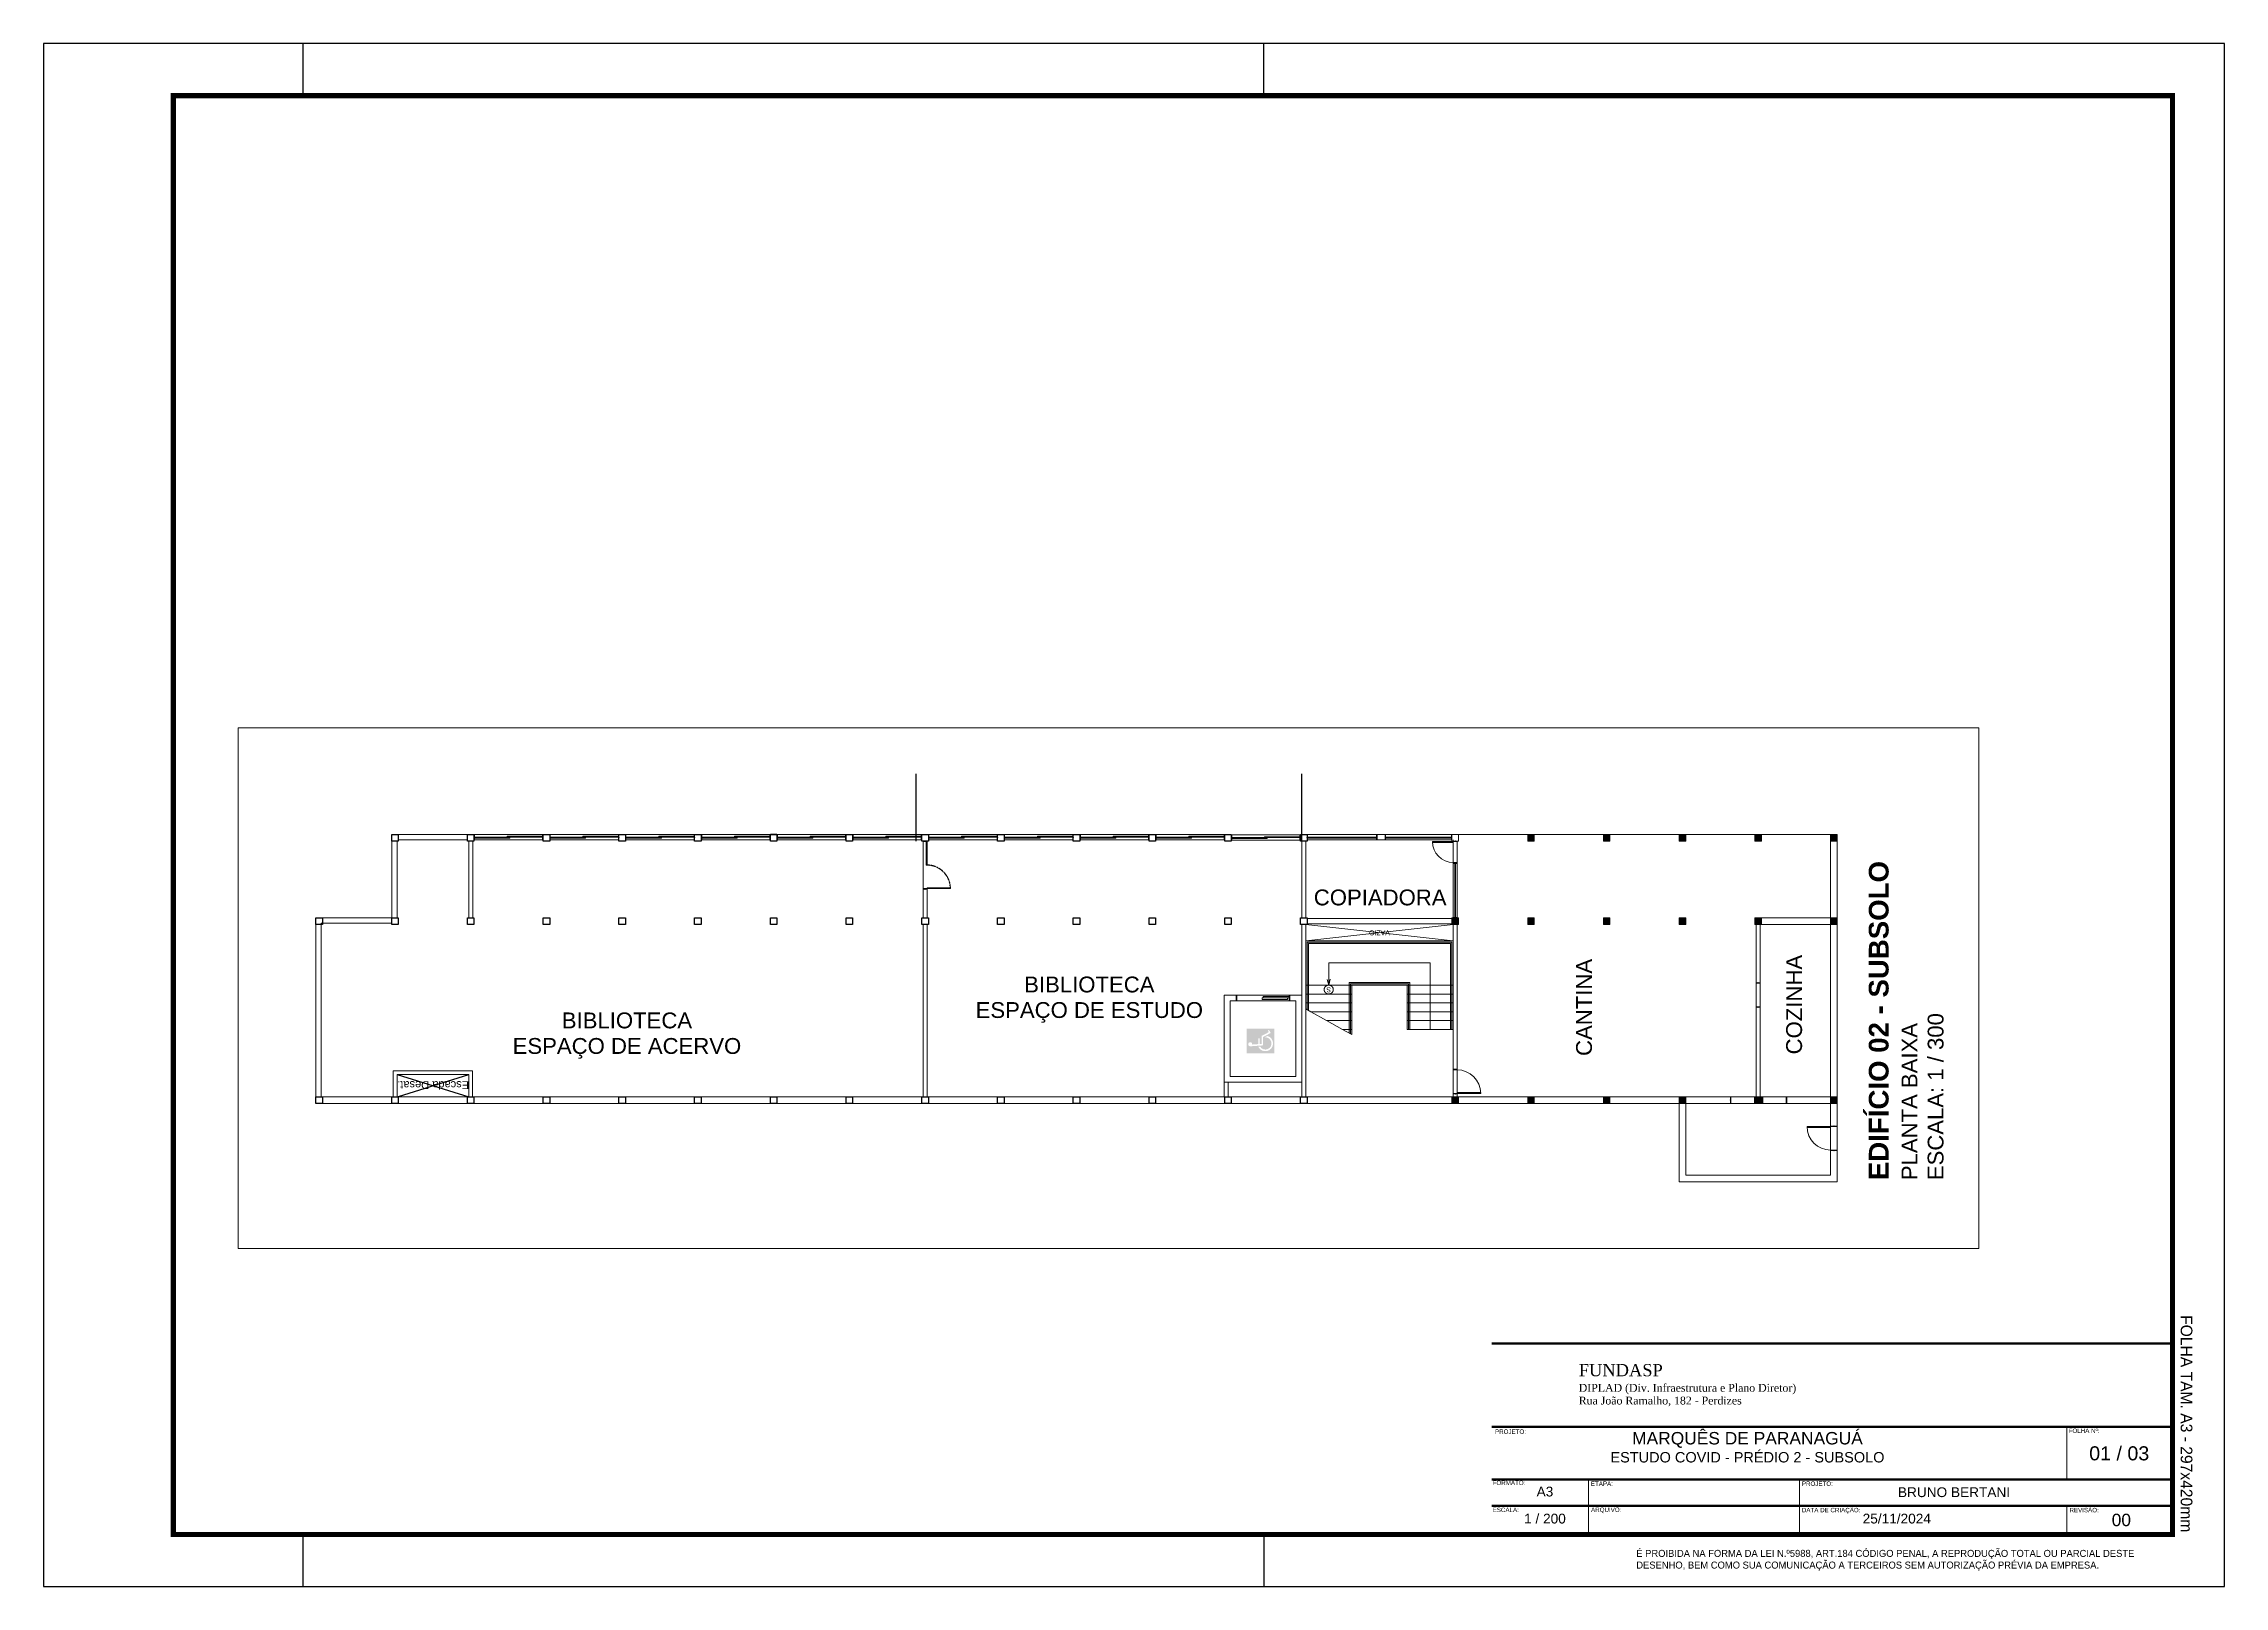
# Paper-space layout 'Predio 02-FL.01-03' of a CAD drawing. Header units: metres, sheet in millimetres. Extents: x 0 to 420, y 32 to 329.
# The model-space entities are those that its viewports show. They can reach past a viewport. Long polylines and large blocks are cut down to what shows.
import ezdxf

# ---------------------------------------------------------------- set-up
doc = ezdxf.new("R2010")
doc.units = ezdxf.units.M
doc.header["$LTSCALE"] = 0.508
doc.set_wipeout_variables(frame=1)
doc.header["$PDSIZE"] = -2
doc.linetypes.add('HIDDEN2', pattern=[0.1875, 0.125, -0.0625])
doc.layers.get('0').update_dxf_attribs({"lineweight": 15})
for name, color, linetype in [('01', 1, 'Continuous'), ('ARQ-FLH', 7, 'Continuous'), ('BOMB', 1, 'Continuous'), ('MB-ARQ-MOBILIÁRIO-PROJEÇÃO', 1, 'HIDDEN2'), ('PENA06', 6, 'Continuous')]:
    doc.layers.add(name, color=color, linetype=linetype)
for name, color, linetype, lineweight in [('03', 3, 'Continuous', 15), ('ARQ-CAIX', 1, 'Continuous', 15), ('CARIMBO', 7, 'Continuous', 15), ('Nenhuma', 7, 'Continuous', 5), ('None', 7, 'Continuous', 5), ('NãoImprimir', 7, 'Continuous', 5), ('Peitoris', 2, 'Continuous', 5), ('PENA02', 7, 'Continuous', 15), ('PENA04', 4, 'Continuous', 15), ('ROTADEF', 253, 'Continuous', 15), ('Telhado-Princ', 7, 'Continuous', 5)]:
    doc.layers.add(name, color=color, linetype=linetype, lineweight=lineweight)
doc.layers.add('XX_VIEW', color=242, linetype='Continuous', plot=False)
doc.styles.add('Arial', font='arial.ttf')
doc.styles.add('Arial (bold)', font='arialbd.ttf')
doc.styles.add('Century Gothic', font='GOTHIC.TTF')
doc.styles.add('Georgia (bold)', font='georgiab.ttf')

psp = doc.layouts.new('Predio 02-FL.01-03')

# ---------------------------------------------------------------- texts
at = {"layer": 'Nenhuma', "color": 7}
for s, insert, char_height, attachment_point, line_spacing_factor, style in [('FUNDASP\\P{\\fGeorgia|b0|i0|c0|p18;\\H0.6415x;DIPLAD (Div. Infraestrutura e Plano Diretor)\\PRua João Ramalho, 182 - Perdizes}', (295.24, 74.53), 2.3514, 1, 0.976707, 'Georgia (bold)'), ('PROJETO:', (279.11, 61.94), 0.855, 1, 0.972128, 'Arial'), ('MARQUÊS DE PARANAGUÁ\\P{\\H0.83508x;ESTUDO COVID - PRÉDIO 2 - SUBSOLO}', (327.73, 61.44), 2.395, 2, 0.96736, 'Arial'), ('FOLHA Nº:', (389.6, 62.11), 0.855, 1, 0.972128, 'Arial'), ('01 / 03', (399.33, 58.69), 2.706, 2, 0.972128, 'Arial'), ('FORMATO:', (278.66, 52.08), 0.855, 1, 0.972128, 'Arial'), ('A3', (288.73, 50.91), 1.88, 2, 0.972128, 'Arial'), ('ETAPA:', (297.57, 51.92), 0.855, 1, 0.972128, 'Arial'), ('PROJETO:', (338.21, 51.92), 0.855, 1, 0.972128, 'Arial'), ('BRUNO BERTANI', (367.51, 50.79), 1.8801, 2, 0.972128, 'Arial'), ('ESCALA:', (278.66, 46.88), 0.855, 1, 0.972128, 'Arial'), ('ARQUIVO:', (297.61, 46.9), 0.855, 1, 0.972128, 'Arial'), ('DATA DE CRIAÇÃO:', (338.21, 46.84), 0.8546, 1, 0.972128, 'Arial'), ('REVISÃO:', (389.75, 46.84), 0.855, 1, 0.972128, 'Arial'), ('25/11/2024', (356.49, 45.71), 1.88, 2, 0.972128, 'Arial')]:
    psp.add_mtext(s, dxfattribs=dict(at, insert=insert, char_height=char_height, attachment_point=attachment_point, line_spacing_factor=line_spacing_factor, style=style))
at = {"layer": 'Nenhuma', "color": 7, "attachment_point": 2, "line_spacing_factor": 0.972128, "style": 'Arial'}
for s, insert, char_height, width in [('1 / 200', (288.73, 45.71), 1.88, 12.9567), ('00', (399.74, 45.71), 2.393, 5.4895)]:
    psp.add_mtext(s, dxfattribs=dict(at, insert=insert, char_height=char_height, width=width))

msp = doc.modelspace()

# ---------------------------------------------------------------- texts
at = {"layer": 'None', "attachment_point": 2, "line_spacing_factor": 0.96736, "style": 'Arial'}
for s, insert, char_height, rotation in [('Escada Desat.', (595.5193, -129.4128), 0.304955, 90), ('BIBLIOTECA\\PESPAÇO DE ACERVO', (598.4687, -136.8779), 0.609911, 270), ('BIBLIOTECA\\PESPAÇO DE ESTUDO', (599.8518, -154.6877), 0.609911, 270), ('COPIADORA', (603.2036, -165.8912), 0.60991, 270), ('VAZIO', (601.4406, -165.8644), 0.1906, 90)]:
    msp.add_mtext(s, dxfattribs=dict(at, insert=insert, char_height=char_height, rotation=rotation))
at = {"layer": 'None', "color": 7, "insert": (599.2462, -163.9092), "char_height": 0.1906, "attachment_point": 2, "rotation": 90, "line_spacing_factor": 0.96736, "style": 'Arial'}
msp.add_mtext('S', dxfattribs=at)
at = {"layer": 'None'}
for s, insert, char_height, attachment_point, line_spacing_factor, style in [('CANTINA', (598.664, -173.4377), 0.60991, 2, 0.96736, 'Arial'), ('COZINHA', (598.7718, -181.5296), 0.60991, 2, 0.96736, 'Arial'), ('EDIFÍCIO 02 - SUBSOLO{\\H0.6667x;\\l\\P}{\\fArial|b0|i0|c0|p0;\\H0.8x;\\lPLANTA BAIXA\\PESCALA: 1 / 300}', (592.0134, -184.713), 0.761248, 1, 0.992596, 'Arial (bold)')]:
    msp.add_mtext(s, dxfattribs=dict(at, insert=insert, char_height=char_height, attachment_point=attachment_point, line_spacing_factor=line_spacing_factor, style=style))

# ---------------------------------------------------------------- blocks, each defined once
blk = doc.blocks.new('RP_FL A3')
at = {"color": 0}
for p, q in [((-395, 297), (-420, 297)), ((-370, 287), (-370, 297)), ((-185, 287), (-185, 297)), ((-370, 0), (-370, 10)), ((-185, 10), (-185, 0))]:
    blk.add_line(p, q, dxfattribs=at)
blk.add_lwpolyline([(-420, 0), (0, 0), (0, 297), (-420, 297)], close=True, dxfattribs=at)
at = {"color": 0, "const_width": 1}
blk.add_lwpolyline([(-10, 10), (-10, 287), (-395, 287), (-395, 10)], close=True, dxfattribs=at)
at = {"color": 0, "insert": (-6.16, 10.42), "char_height": 2.25, "width": 47.1988, "attachment_point": 3, "rotation": 270, "style": 'Century Gothic'}
blk.add_mtext('FOLHA TAM. A3 - 297x420mm', dxfattribs=at)
at = {"layer": 'ARQ-FLH', "color": 251, "linetype": 'Continuous', "ltscale": 10, "true_color": 0x636466, "insert": (-113.26, 5.02), "char_height": 1.35083, "width": 98.1077, "attachment_point": 4, "style": 'Century Gothic'}
blk.add_mtext('É PROIBIDA NA FORMA DA LEI N.º5988, ART.184 CÓDIGO PENAL, A REPRODUÇÃO TOTAL OU PARCIAL DESTE DESENHO, BEM COMO SUA COMUNICAÇÃO A TERCEIROS SEM AUTORIZAÇÃO PRÉVIA DA EMPRESA.', dxfattribs=at)
blk = doc.blocks.new('*U8033')
at = {"layer": 'ARQ-FLH', "color": 0}
blk.add_blockref('RP_FL A3', (10, -10), dxfattribs=at)
blk = doc.blocks.new('Grupo-4346')
at = {"layer": 'None', "color": 7, "linetype": 'Continuous', "lineweight": 5}
for p, q in [((-0.47, 0.075), (-0.47, -0.075)), ((0.47, 0.075), (0.47, -0.075))]:
    blk.add_line(p, q, dxfattribs=at)
blk = doc.blocks.new('Grupo-4347')
at = {"layer": 'None', "color": 7, "linetype": 'Continuous', "lineweight": 5}
for points in [[(-0.47, 0.075), (-0.45, 0.075), (-0.45, -0.075), (-0.47, -0.075)], [(0.45, 0.075), (0.47, 0.075), (0.47, -0.075), (0.45, -0.075)]]:
    blk.add_lwpolyline(points, close=True, dxfattribs=at)
blk = doc.blocks.new('Grupo-4348')
at = {"layer": 'None', "color": 7, "linetype": 'Continuous', "lineweight": 5}
for p, q in [((-0.47, 0.075), (-0.45, 0.075)), ((-0.45, 0.075), (-0.45, -0.075)), ((0.47, 0.075), (0.45, 0.075)), ((0.45, 0.075), (0.45, -0.075)), ((-0.47, -0.075), (-0.45, -0.075)), ((0.47, -0.075), (0.45, -0.075))]:
    blk.add_line(p, q, dxfattribs=at)
at = {"layer": 'None', "color": 7}
for name in ['Grupo-4346', 'Grupo-4347']:
    blk.add_blockref(name, (0, 0), dxfattribs=at)
blk = doc.blocks.new('Grupo-4349')
at = {"layer": 'None', "color": 7, "linetype": 'Continuous', "lineweight": 5}
for p, q in [((0.47, 0.075), (-0.47, 0.075)), ((0.47, -0.075), (-0.47, -0.075))]:
    blk.add_line(p, q, dxfattribs=at)
blk = doc.blocks.new('Door (2D)-148')
at = {"layer": 'NãoImprimir', "color": 7, "linetype": 'Continuous', "lineweight": 5}
for p in [(-0.47, 0), (0.47, 0)]:
    blk.add_point(p, dxfattribs=at)
at = {"layer": 'None', "color": 7}
blk.add_blockref('Grupo-4348', (0, 0), dxfattribs=at)
at = {"layer": 'Telhado-Princ', "color": 7}
blk.add_blockref('Grupo-4349', (0, 0), dxfattribs=at)
blk = doc.blocks.new('Grupo-4350')
at = {"layer": 'None', "color": 7, "linetype": 'Continuous', "lineweight": 5}
for p, q in [((-0.47, 0.125), (-0.47, -0.125)), ((0.47, 0.125), (0.47, -0.125))]:
    blk.add_line(p, q, dxfattribs=at)
blk = doc.blocks.new('Grupo-4351')
at = {"layer": 'None', "color": 7, "linetype": 'Continuous', "lineweight": 5}
for points in [[(-0.47, 0.125), (-0.45, 0.125), (-0.45, -0.125), (-0.47, -0.125)], [(0.45, 0.125), (0.47, 0.125), (0.47, -0.125), (0.45, -0.125)]]:
    blk.add_lwpolyline(points, close=True, dxfattribs=at)
blk = doc.blocks.new('Grupo-4352')
at = {"layer": 'None', "color": 7, "linetype": 'Continuous', "lineweight": 5}
for p, q in [((-0.47, 0.125), (-0.45, 0.125)), ((-0.45, 0.125), (-0.45, -0.125)), ((0.47, 0.125), (0.45, 0.125)), ((0.45, 0.125), (0.45, -0.125)), ((-0.47, -0.125), (-0.45, -0.125)), ((0.47, -0.125), (0.45, -0.125))]:
    blk.add_line(p, q, dxfattribs=at)
at = {"layer": 'None', "color": 7}
for name in ['Grupo-4350', 'Grupo-4351']:
    blk.add_blockref(name, (0, 0), dxfattribs=at)
blk = doc.blocks.new('Grupo-4353')
at = {"layer": 'None', "color": 7, "linetype": 'Continuous', "lineweight": 5}
blk.add_arc((-0.45, 0.125), 0.9, 0, 90, dxfattribs=at)
blk = doc.blocks.new('Grupo-4354')
at = {"layer": 'None', "color": 7, "linetype": 'Continuous', "lineweight": 5}
blk.add_lwpolyline([(-0.45, 0.125), (-0.45, 1.025), (-0.415, 1.025), (-0.415, 0.125)], close=True, dxfattribs=at)
blk = doc.blocks.new('Grupo-4355')
at = {"layer": 'None', "color": 7, "linetype": 'Continuous', "lineweight": 5}
for p, q in [((-0.45, 0.125), (-0.45, 1.025)), ((-0.45, 1.025), (-0.415, 1.025)), ((-0.415, 0.125), (-0.415, 1.025)), ((-0.45, 0.125), (-0.415, 0.125))]:
    blk.add_line(p, q, dxfattribs=at)
at = {"layer": 'None', "color": 7}
blk.add_blockref('Grupo-4354', (0, 0), dxfattribs=at)
blk = doc.blocks.new('Grupo-4356')
at = {"layer": 'Peitoris', "color": 7}
blk.add_blockref('Grupo-4355', (0, 0), dxfattribs=at)
blk = doc.blocks.new('Grupo-4357')
at = {"layer": 'None', "color": 7, "linetype": 'Continuous', "lineweight": 5}
for p, q in [((0.47, 0.125), (-0.47, 0.125)), ((0.47, -0.125), (-0.47, -0.125))]:
    blk.add_line(p, q, dxfattribs=at)
blk = doc.blocks.new('Door (2D)-149')
at = {"layer": 'NãoImprimir', "color": 7, "linetype": 'Continuous', "lineweight": 5}
for p in [(-0.47, 0), (0.47, 0)]:
    blk.add_point(p, dxfattribs=at)
at = {"layer": 'None', "color": 7}
for name in ['Grupo-4356', 'Grupo-4352']:
    blk.add_blockref(name, (0, 0), dxfattribs=at)
at = {"layer": 'Peitoris', "color": 7}
blk.add_blockref('Grupo-4353', (0, 0), dxfattribs=at)
at = {"layer": 'Telhado-Princ', "color": 7}
blk.add_blockref('Grupo-4357', (0, 0), dxfattribs=at)
blk = doc.blocks.new('Grupo-4358')
at = {"layer": 'None', "color": 7, "linetype": 'Continuous', "lineweight": 5}
for p, q in [((-0.47, 0.125), (-0.47, -0.125)), ((0.47, 0.125), (0.47, -0.125))]:
    blk.add_line(p, q, dxfattribs=at)
blk = doc.blocks.new('Grupo-4359')
at = {"layer": 'None', "color": 7, "linetype": 'Continuous', "lineweight": 5}
for points in [[(-0.47, 0.125), (-0.45, 0.125), (-0.45, -0.125), (-0.47, -0.125)], [(0.45, 0.125), (0.47, 0.125), (0.47, -0.125), (0.45, -0.125)]]:
    blk.add_lwpolyline(points, close=True, dxfattribs=at)
blk = doc.blocks.new('Grupo-4360')
at = {"layer": 'None', "color": 7, "linetype": 'Continuous', "lineweight": 5}
for p, q in [((-0.47, 0.125), (-0.45, 0.125)), ((-0.45, 0.125), (-0.45, -0.125)), ((0.47, 0.125), (0.45, 0.125)), ((0.45, 0.125), (0.45, -0.125)), ((-0.47, -0.125), (-0.45, -0.125)), ((0.47, -0.125), (0.45, -0.125))]:
    blk.add_line(p, q, dxfattribs=at)
at = {"layer": 'None', "color": 7}
for name in ['Grupo-4358', 'Grupo-4359']:
    blk.add_blockref(name, (0, 0), dxfattribs=at)
blk = doc.blocks.new('Grupo-4361')
at = {"layer": 'None', "color": 7, "linetype": 'Continuous', "lineweight": 5}
for p, q in [((0.47, 0.125), (-0.47, 0.125)), ((0.47, -0.125), (-0.47, -0.125))]:
    blk.add_line(p, q, dxfattribs=at)
blk = doc.blocks.new('Door (2D)-150')
at = {"layer": 'NãoImprimir', "color": 7, "linetype": 'Continuous', "lineweight": 5}
for p in [(-0.47, 0), (0.47, 0)]:
    blk.add_point(p, dxfattribs=at)
at = {"layer": 'None', "color": 7}
blk.add_blockref('Grupo-4360', (0, 0), dxfattribs=at)
at = {"layer": 'Telhado-Princ', "color": 7}
blk.add_blockref('Grupo-4361', (0, 0), dxfattribs=at)
blk = doc.blocks.new('Grupo-4362')
at = {"layer": 'None', "color": 7, "linetype": 'Continuous', "lineweight": 5}
for p, q in [((-0.47, 0.125), (-0.47, -0.125)), ((0.47, 0.125), (0.47, -0.125))]:
    blk.add_line(p, q, dxfattribs=at)
blk = doc.blocks.new('Grupo-4363')
at = {"layer": 'None', "color": 7, "linetype": 'Continuous', "lineweight": 5}
for points in [[(-0.47, 0.125), (-0.45, 0.125), (-0.45, -0.125), (-0.47, -0.125)], [(0.45, 0.125), (0.47, 0.125), (0.47, -0.125), (0.45, -0.125)]]:
    blk.add_lwpolyline(points, close=True, dxfattribs=at)
blk = doc.blocks.new('Grupo-4364')
at = {"layer": 'None', "color": 7, "linetype": 'Continuous', "lineweight": 5}
for p, q in [((-0.47, 0.125), (-0.45, 0.125)), ((-0.45, 0.125), (-0.45, -0.125)), ((0.47, 0.125), (0.45, 0.125)), ((0.45, 0.125), (0.45, -0.125)), ((-0.47, -0.125), (-0.45, -0.125)), ((0.47, -0.125), (0.45, -0.125))]:
    blk.add_line(p, q, dxfattribs=at)
at = {"layer": 'None', "color": 7}
for name in ['Grupo-4362', 'Grupo-4363']:
    blk.add_blockref(name, (0, 0), dxfattribs=at)
blk = doc.blocks.new('Grupo-4365')
at = {"layer": 'None', "color": 7, "linetype": 'Continuous', "lineweight": 5}
for p, q in [((0.47, 0.125), (-0.47, 0.125)), ((0.47, -0.125), (-0.47, -0.125))]:
    blk.add_line(p, q, dxfattribs=at)
blk = doc.blocks.new('Door (2D)-151')
at = {"layer": 'NãoImprimir', "color": 7, "linetype": 'Continuous', "lineweight": 5}
for p in [(-0.47, 0), (0.47, 0)]:
    blk.add_point(p, dxfattribs=at)
at = {"layer": 'None', "color": 7}
blk.add_blockref('Grupo-4364', (0, 0), dxfattribs=at)
at = {"layer": 'Telhado-Princ', "color": 7}
blk.add_blockref('Grupo-4365', (0, 0), dxfattribs=at)
blk = doc.blocks.new('Grupo-4366')
at = {"layer": 'None', "color": 7, "linetype": 'Continuous', "lineweight": 5}
for p, q in [((-0.47, 0.075), (-0.47, -0.075)), ((0.47, 0.075), (0.47, -0.075))]:
    blk.add_line(p, q, dxfattribs=at)
blk = doc.blocks.new('Grupo-4367')
at = {"layer": 'None', "color": 7, "linetype": 'Continuous', "lineweight": 5}
for points in [[(-0.47, 0.075), (-0.45, 0.075), (-0.45, -0.075), (-0.47, -0.075)], [(0.45, 0.075), (0.47, 0.075), (0.47, -0.075), (0.45, -0.075)]]:
    blk.add_lwpolyline(points, close=True, dxfattribs=at)
blk = doc.blocks.new('Grupo-4368')
at = {"layer": 'None', "color": 7, "linetype": 'Continuous', "lineweight": 5}
for p, q in [((-0.47, 0.075), (-0.45, 0.075)), ((-0.45, 0.075), (-0.45, -0.075)), ((0.47, 0.075), (0.45, 0.075)), ((0.45, 0.075), (0.45, -0.075)), ((-0.47, -0.075), (-0.45, -0.075)), ((0.47, -0.075), (0.45, -0.075))]:
    blk.add_line(p, q, dxfattribs=at)
at = {"layer": 'None', "color": 7}
for name in ['Grupo-4366', 'Grupo-4367']:
    blk.add_blockref(name, (0, 0), dxfattribs=at)
blk = doc.blocks.new('Grupo-4369')
at = {"layer": 'None', "color": 7, "linetype": 'Continuous', "lineweight": 5}
blk.add_arc((-0.45, 0.075), 0.9, 0, 90, dxfattribs=at)
blk = doc.blocks.new('Grupo-4370')
at = {"layer": 'None', "color": 7, "linetype": 'Continuous', "lineweight": 5}
blk.add_lwpolyline([(-0.45, 0.075), (-0.45, 0.975), (-0.415, 0.975), (-0.415, 0.075)], close=True, dxfattribs=at)
blk = doc.blocks.new('Grupo-4371')
at = {"layer": 'None', "color": 7, "linetype": 'Continuous', "lineweight": 5}
for p, q in [((-0.45, 0.075), (-0.45, 0.975)), ((-0.45, 0.975), (-0.415, 0.975)), ((-0.415, 0.075), (-0.415, 0.975)), ((-0.45, 0.075), (-0.415, 0.075))]:
    blk.add_line(p, q, dxfattribs=at)
at = {"layer": 'None', "color": 7}
blk.add_blockref('Grupo-4370', (0, 0), dxfattribs=at)
blk = doc.blocks.new('Grupo-4372')
at = {"layer": 'Peitoris', "color": 7}
blk.add_blockref('Grupo-4371', (0, 0), dxfattribs=at)
blk = doc.blocks.new('Grupo-4373')
at = {"layer": 'None', "color": 7, "linetype": 'Continuous', "lineweight": 5}
for p, q in [((0.47, 0.075), (-0.47, 0.075)), ((0.47, -0.075), (-0.47, -0.075))]:
    blk.add_line(p, q, dxfattribs=at)
blk = doc.blocks.new('Door (2D)-152')
at = {"layer": 'NãoImprimir', "color": 7, "linetype": 'Continuous', "lineweight": 5}
for p in [(-0.47, 0), (0.47, 0)]:
    blk.add_point(p, dxfattribs=at)
at = {"layer": 'None', "color": 7}
for name in ['Grupo-4372', 'Grupo-4368']:
    blk.add_blockref(name, (0, 0), dxfattribs=at)
at = {"layer": 'Peitoris', "color": 7}
blk.add_blockref('Grupo-4369', (0, 0), dxfattribs=at)
at = {"layer": 'Telhado-Princ', "color": 7}
blk.add_blockref('Grupo-4373', (0, 0), dxfattribs=at)
blk = doc.blocks.new('Grupo-4374')
at = {"layer": 'None', "color": 7, "linetype": 'Continuous', "lineweight": 5}
for points in [[(-1.05, 0.075), (-1.03095, 0.075), (-1.03095, -0.075), (-1.05, -0.075)], [(1.03095, 0.075), (1.05, 0.075), (1.05, -0.075), (1.03095, -0.075)]]:
    blk.add_lwpolyline(points, close=True, dxfattribs=at)
blk = doc.blocks.new('Grupo-4375')
at = {"layer": 'None', "color": 7, "linetype": 'Continuous', "lineweight": 5}
for p, q in [((-1.05, 0.075), (-1.03095, 0.075)), ((-1.03095, 0.075), (-1.03095, -0.075)), ((1.05, 0.075), (1.03095, 0.075)), ((1.03095, 0.075), (1.03095, -0.075)), ((-1.05, -0.075), (-1.03095, -0.075)), ((1.05, -0.075), (1.03095, -0.075))]:
    blk.add_line(p, q, dxfattribs=at)
at = {"layer": 'None', "color": 7}
blk.add_blockref('Grupo-4374', (0, 0), dxfattribs=at)
blk = doc.blocks.new('Grupo-4376')
at = {"layer": 'None', "color": 7, "linetype": 'Continuous', "lineweight": 5}
for p, q in [((-1.031, 0.017), (-1.031, -0.017)), ((1.031, 0.017), (1.031, -0.017))]:
    blk.add_line(p, q, dxfattribs=at)
blk = doc.blocks.new('Grupo-4377')
at = {"layer": 'None', "color": 7, "linetype": 'Continuous', "lineweight": 5}
for points in [[(-1.031, 0.017), (-0.98, 0.017), (-0.98, -0.017), (-1.031, -0.017)], [(0.98, 0.017), (1.031, 0.017), (1.031, -0.017), (0.98, -0.017)]]:
    blk.add_lwpolyline(points, close=True, dxfattribs=at)
blk = doc.blocks.new('Grupo-4378')
at = {"layer": 'None', "color": 7, "linetype": 'Continuous', "lineweight": 5}
for p, q in [((-1.031, 0.017), (-0.98, 0.017)), ((-0.98, 0.017), (-0.98, -0.017)), ((1.031, 0.017), (0.98, 0.017)), ((0.98, 0.017), (0.98, -0.017)), ((-1.031, -0.017), (-0.98, -0.017)), ((1.031, -0.017), (0.98, -0.017))]:
    blk.add_line(p, q, dxfattribs=at)
blk.add_lwpolyline([(-0.98, 0.017), (0.98, 0.017), (0.98, -0.017), (-0.98, -0.017)], close=True, dxfattribs=at)
at = {"layer": 'None', "color": 7}
for name in ['Grupo-4376', 'Grupo-4377']:
    blk.add_blockref(name, (0, 0), dxfattribs=at)
blk = doc.blocks.new('Grupo-4380')
at = {"layer": 'None', "color": 7, "linetype": 'Continuous', "lineweight": 25}
for p, q in [((-0.98015, 0.000635), (0.98015, 0.000635)), ((-0.98015, -0.000635), (0.98015, -0.000635))]:
    blk.add_line(p, q, dxfattribs=at)
blk = doc.blocks.new('Grupo-4381')
at = {"layer": 'None', "color": 7, "linetype": 'Continuous', "lineweight": 20}
for p, q in [((1.05, 0.075), (-1.05, 0.075)), ((1.05, -0.075), (-1.05, -0.075))]:
    blk.add_line(p, q, dxfattribs=at)
blk = doc.blocks.new('Window (2D)-376')
at = {"color": 7, "linetype": 'Continuous', "lineweight": 5}
blk.add_wipeout([(-1.05, 0.075), (1.05, 0.075), (1.05, -0.075), (-1.05, -0.075)], dxfattribs=at).dxf.layer = 'None'
at = {"layer": 'None', "color": 7, "linetype": 'Continuous', "lineweight": 5}
for p, q in [((-1.05, 0.075), (1.05, 0.075)), ((-1.05, -0.075), (1.05, -0.075))]:
    blk.add_line(p, q, dxfattribs=at)
at = {"layer": 'NãoImprimir', "linetype": 'Continuous'}
for p in [(-1.05, 0), (1.05, 0)]:
    blk.add_point(p, dxfattribs=at)
at = {"layer": 'None', "color": 7}
blk.add_blockref('Grupo-4375', (0, 0), dxfattribs=at)
at = {"layer": 'Peitoris'}
for name in ['Grupo-4378', 'Grupo-4380']:
    blk.add_blockref(name, (0, 0), dxfattribs=at)
at = {"layer": 'Telhado-Princ'}
blk.add_blockref('Grupo-4381', (0, 0), dxfattribs=at)
blk = doc.blocks.new('Grupo-4382')
at = {"layer": 'None', "color": 7, "linetype": 'Continuous', "lineweight": 5}
for p, q in [((-0.42, 0.075), (-0.42, -0.075)), ((0.42, 0.075), (0.42, -0.075))]:
    blk.add_line(p, q, dxfattribs=at)
blk = doc.blocks.new('Grupo-4383')
at = {"layer": 'None', "color": 7, "linetype": 'Continuous', "lineweight": 5}
for points in [[(-0.42, 0.075), (-0.4, 0.075), (-0.4, -0.075), (-0.42, -0.075)], [(0.4, 0.075), (0.42, 0.075), (0.42, -0.075), (0.4, -0.075)]]:
    blk.add_lwpolyline(points, close=True, dxfattribs=at)
blk = doc.blocks.new('Grupo-4384')
at = {"layer": 'None', "color": 7, "linetype": 'Continuous', "lineweight": 5}
for p, q in [((-0.42, 0.075), (-0.4, 0.075)), ((-0.4, 0.075), (-0.4, -0.075)), ((0.42, 0.075), (0.4, 0.075)), ((0.4, 0.075), (0.4, -0.075)), ((-0.42, -0.075), (-0.4, -0.075)), ((0.42, -0.075), (0.4, -0.075))]:
    blk.add_line(p, q, dxfattribs=at)
at = {"layer": 'None', "color": 7}
for name in ['Grupo-4382', 'Grupo-4383']:
    blk.add_blockref(name, (0, 0), dxfattribs=at)
blk = doc.blocks.new('Grupo-4385')
at = {"layer": 'None', "color": 7, "linetype": 'Continuous', "lineweight": 5}
blk.add_arc((-0.4, 0.075), 0.8, 0, 90, dxfattribs=at)
blk = doc.blocks.new('Grupo-4386')
at = {"layer": 'None', "color": 7, "linetype": 'Continuous', "lineweight": 5}
blk.add_lwpolyline([(-0.4, 0.075), (-0.4, 0.875), (-0.365, 0.875), (-0.365, 0.075)], close=True, dxfattribs=at)
blk = doc.blocks.new('Grupo-4387')
at = {"layer": 'None', "color": 7, "linetype": 'Continuous', "lineweight": 5}
for p, q in [((-0.4, 0.075), (-0.4, 0.875)), ((-0.4, 0.875), (-0.365, 0.875)), ((-0.365, 0.075), (-0.365, 0.875)), ((-0.4, 0.075), (-0.365, 0.075))]:
    blk.add_line(p, q, dxfattribs=at)
at = {"layer": 'None', "color": 7}
blk.add_blockref('Grupo-4386', (0, 0), dxfattribs=at)
blk = doc.blocks.new('Grupo-4388')
at = {"layer": 'Peitoris', "color": 7}
blk.add_blockref('Grupo-4387', (0, 0), dxfattribs=at)
blk = doc.blocks.new('Grupo-4389')
at = {"layer": 'None', "color": 7, "linetype": 'Continuous', "lineweight": 5}
for p, q in [((0.42, 0.075), (-0.42, 0.075)), ((0.42, -0.075), (-0.42, -0.075))]:
    blk.add_line(p, q, dxfattribs=at)
blk = doc.blocks.new('Door (2D)-153')
at = {"layer": 'NãoImprimir', "color": 7, "linetype": 'Continuous', "lineweight": 5}
for p in [(-0.42, 0), (0.42, 0)]:
    blk.add_point(p, dxfattribs=at)
at = {"layer": 'None', "color": 7}
for name in ['Grupo-4388', 'Grupo-4384']:
    blk.add_blockref(name, (0, 0), dxfattribs=at)
at = {"layer": 'Peitoris', "color": 7}
blk.add_blockref('Grupo-4385', (0, 0), dxfattribs=at)
at = {"layer": 'Telhado-Princ', "color": 7}
blk.add_blockref('Grupo-4389', (0, 0), dxfattribs=at)
blk = doc.blocks.new('Grupo-3783')
at = {"layer": 'None', "color": 7, "linetype": 'Continuous', "lineweight": 5}
for p, q in [((-1.325, 0.1), (-1.325, -0.1)), ((1.325, 0.1), (1.325, -0.1))]:
    blk.add_line(p, q, dxfattribs=at)
blk = doc.blocks.new('Grupo-3772')
at = {"layer": 'None', "color": 7, "linetype": 'Continuous', "lineweight": 5}
for p, q in [((-0.92, 0.075), (-0.92, -0.075)), ((0.92, 0.075), (0.92, -0.075))]:
    blk.add_line(p, q, dxfattribs=at)
blk = doc.blocks.new('Grupo-3773')
at = {"layer": 'None', "color": 7, "linetype": 'Continuous', "lineweight": 5}
for points in [[(-0.92, 0.075), (-0.9, 0.075), (-0.9, -0.075), (-0.92, -0.075)], [(0.9, 0.075), (0.92, 0.075), (0.92, -0.075), (0.9, -0.075)]]:
    blk.add_lwpolyline(points, close=True, dxfattribs=at)
blk = doc.blocks.new('Grupo-3776')
at = {"layer": 'None', "color": 7, "linetype": 'Continuous', "lineweight": 5}
blk.add_lwpolyline([(-0.9, 0.075), (-0.9, 0.97375), (-0.865, 0.97375), (-0.865, 0.075)], close=True, dxfattribs=at)

# ---------------------------------------------------------------- hatches: boundary and pattern name
at = {"layer": 'None', "linetype": 'Continuous', "lineweight": 0}
for points in [[(597.8181, -168.6018), (597.8181, -168.6539), (601.1803, -168.6539), (601.1803, -163.0749), (598.5764, -163.0749), (598.5474, -163.127), (601.13, -163.127), (601.13, -168.6018)], [(597.8181, -166.9854), (597.8181, -167.0376), (599.6211, -167.0376), (599.6211, -164.6913), (597.6762, -164.6913), (597.6472, -164.7434), (599.5708, -164.7434), (599.5708, -166.9854)]]:
    msp.add_hatch(color=254, dxfattribs=at).paths.add_polyline_path(points)
at = {"layer": 'None'}
for points in [[(594.9684, -168.9072), (594.9684, -168.6558), (595.2199, -168.6558), (595.2199, -168.9072)], [(594.9684, -171.8243), (594.9684, -171.5729), (595.2199, -171.5729), (595.2199, -171.8243)], [(601.8588, -171.8243), (601.8588, -171.5729), (602.1102, -171.5729), (602.1102, -171.8243)], [(605.0676, -171.8243), (605.0676, -171.5729), (605.319, -171.5729), (605.319, -171.8243)], [(594.9684, -174.7414), (594.9684, -174.49), (595.2199, -174.49), (595.2199, -174.7414)], [(601.8588, -174.7414), (601.8588, -174.49), (602.1102, -174.49), (602.1102, -174.7414)], [(605.0676, -174.7414), (605.0676, -174.49), (605.319, -174.49), (605.319, -174.7414)], [(594.9684, -177.6585), (594.9684, -177.4071), (595.2199, -177.4071), (595.2199, -177.6585)], [(601.8588, -177.6585), (601.8588, -177.4071), (602.1102, -177.4071), (602.1102, -177.6585)], [(605.0676, -177.6585), (605.0676, -177.4071), (605.319, -177.4071), (605.319, -177.6585)], [(594.9684, -180.5756), (594.9684, -180.3242), (595.2199, -180.3242), (595.2199, -180.5756)], [(601.8588, -180.5756), (601.8588, -180.3242), (602.1102, -180.3242), (602.1102, -180.5756)], [(605.0676, -180.5756), (605.0676, -180.3242), (605.319, -180.3242), (605.319, -180.5756)], [(594.9684, -183.4927), (594.9684, -183.2412), (595.2199, -183.2412), (595.2199, -183.4927)], [(601.8588, -183.4927), (601.8588, -183.2412), (602.1102, -183.2412), (602.1102, -183.4927)], [(605.0676, -183.4927), (605.0676, -183.2412), (605.319, -183.2412), (605.319, -183.4927)]]:
    msp.add_hatch(color=256, dxfattribs=at).paths.add_polyline_path(points)
at = {"layer": 'PENA02'}
h = msp.add_hatch(color=256, dxfattribs=at)
h.paths.add_polyline_path([(596.8906, -160.7505), (596.8905, -161.8142), (597.8517, -161.8143), (597.8519, -160.7506)])
h.paths.add_polyline_path([(597.1672, -160.8957, -2.9660449), (597.2351, -160.9627), (597.2515, -161.1918), (597.4727, -161.1918), (597.4771, -161.2549), (597.256, -161.2548), (597.261, -161.3258), (597.5672, -161.3258), (597.712, -161.601), (597.7744, -161.5678), (597.7966, -161.6095), (597.6784, -161.6725), (597.5209, -161.3731), (597.2012, -161.373)], flags=16)
h.paths.add_polyline_path([(597.1491, -161.1967, 1.5706534), (597.5662, -161.5438), (597.5113, -161.4395, -1.8339843), (597.154, -161.2655)])

# ---------------------------------------------------------------- linework, layer by layer
at = {"layer": '01'}
for p, q in [((596.0749, -128.0277), (595.2199, -130.7838)), ((595.2299, -128.078), (596.0749, -130.7838))]:
    msp.add_line(p, q, dxfattribs=at)
at = {"layer": '01', "linetype": 'Continuous', "lineweight": 5}
for p, q in [((605.1179, -133.6305), (605.1179, -131.0051)), ((605.319, -133.6305), (605.319, -131.0051)), ((605.1179, -136.5476), (605.1179, -133.9222)), ((605.319, -136.5476), (605.319, -133.9222)), ((605.1179, -139.4647), (605.1179, -136.8393)), ((605.319, -139.4647), (605.319, -136.8393)), ((605.1179, -142.3818), (605.1179, -139.7564)), ((605.319, -142.3818), (605.319, -139.7564)), ((605.1179, -145.2989), (605.1179, -142.6735)), ((605.319, -145.2989), (605.319, -142.6735)), ((605.1179, -148.216), (605.1179, -145.5906)), ((605.319, -148.216), (605.319, -145.5906)), ((605.0474, -148.2864), (603.2167, -148.2864)), ((605.1179, -151.1331), (605.1179, -148.5077)), ((605.319, -151.1331), (605.319, -148.5077)), ((605.1179, -154.0502), (605.1179, -151.4248)), ((605.319, -154.0502), (605.319, -151.4248)), ((605.1179, -156.9673), (605.1179, -154.3419)), ((605.319, -156.9673), (605.319, -154.3419)), ((605.1179, -159.8844), (605.1179, -157.259)), ((605.319, -159.8844), (605.319, -157.259)), ((605.1019, -162.8015), (605.1019, -160.1761)), ((605.303, -162.8015), (605.303, -160.1761)), ((605.1179, -165.7689), (605.1179, -163.0731)), ((605.319, -165.7689), (605.319, -163.0731)), ((599.5205, -163.9092), (599.744, -163.8456)), ((599.5205, -163.9092), (600.3756, -163.9092)), ((599.5205, -163.9092), (599.7541, -163.9707)), ((600.3756, -167.8197), (600.3756, -163.9092)), ((605.1179, -168.6558), (605.1179, -166.0782)), ((605.319, -168.6558), (605.319, -166.0782)), ((597.8181, -167.8197), (600.3756, -167.8197))]:
    msp.add_line(p, q, dxfattribs=at)
for points in [[(598.1586, -164.7955), (598.1586, -163.8252), (598.4991, -163.2138), (598.4991, -164.7955)], [(598.4991, -164.7955), (598.4991, -163.2138), (598.6054, -163.0228), (598.8396, -163.0228), (598.8396, -164.7955)], [(599.18, -163.0228), (599.18, -164.7955), (598.8396, -164.7955), (598.8396, -163.0228)], [(599.5205, -163.0228), (599.5205, -164.7955), (599.18, -164.7955), (599.18, -163.0228)], [(599.5205, -163.0228), (601.2306, -163.0228), (601.2306, -168.7061), (599.5205, -168.7061)], [(597.8181, -164.7955), (597.6182, -164.7955), (597.8181, -164.4366)], [(597.8181, -164.7955), (597.8181, -164.4366), (598.1586, -163.8252), (598.1586, -164.7955)], [(598.1586, -166.9333), (598.1586, -168.7061), (597.8181, -168.7061), (597.8181, -166.9333)], [(598.4991, -166.9333), (598.4991, -168.7061), (598.1586, -168.7061), (598.1586, -166.9333)], [(598.8396, -166.9333), (598.8396, -168.7061), (598.4991, -168.7061), (598.4991, -166.9333)], [(599.18, -166.9333), (599.18, -168.7061), (598.8396, -168.7061), (598.8396, -166.9333)], [(599.5205, -166.9333), (599.5205, -168.7061), (599.18, -168.7061), (599.18, -166.9333)]]:
    msp.add_lwpolyline(points, close=True, dxfattribs=at)
at = {"layer": '03'}
for p, q in [((594.9684, -124.8994), (594.9684, -168.7061)), ((602.1102, -124.8994), (595.0187, -124.8994)), ((601.9091, -125.1005), (595.2199, -125.1005)), ((595.2199, -125.1005), (595.2199, -127.8667)), ((601.9091, -125.1005), (601.9091, -127.8165)), ((602.1102, -124.8994), (602.1102, -127.8265)), ((596.2257, -127.8768), (595.2199, -127.8768)), ((596.0749, -128.0277), (595.2199, -128.0277)), ((595.2199, -128.0277), (595.2199, -130.7838)), ((596.0749, -130.7838), (596.0749, -128.0277)), ((596.2257, -130.9347), (596.2257, -127.8768)), ((602.1102, -127.8265), (605.0676, -127.8265)), ((602.1102, -128.0277), (605.0676, -128.0277)), ((605.1179, -130.7335), (605.1179, -128.0679)), ((605.319, -130.7335), (605.319, -128.0679)), ((596.0749, -130.7838), (595.2199, -130.7838)), ((596.2257, -130.9347), (595.2199, -130.9347)), ((595.2199, -130.9347), (595.2199, -168.7061)), ((602.1102, -130.7939), (605.0676, -130.7939)), ((602.1102, -130.9448), (605.0676, -130.9448)), ((601.8588, -148.2864), (595.2199, -148.2864)), ((601.8588, -148.4373), (595.2199, -148.4373)), ((603.2167, -148.2864), (602.1102, -148.2864)), ((603.2167, -148.4373), (602.1102, -148.4373)), ((603.2167, -148.4373), (603.2167, -148.2864)), ((595.782, -159.888), (595.2199, -159.888)), ((595.782, -160.0389), (595.2199, -160.0389)), ((595.782, -159.888), (599.1388, -159.888)), ((595.782, -162.8719), (595.782, -159.888)), ((595.782, -162.4128), (595.782, -160.3729)), ((596.0058, -162.6481), (596.0058, -160.1118)), ((596.0058, -160.1118), (598.915, -160.1118)), ((596.0058, -162.6481), (596.0058, -160.1118)), ((598.915, -160.1118), (598.915, -160.3431)), ((598.915, -160.1118), (598.915, -160.3431)), ((599.1414, -160.3431), (598.915, -160.3431)), ((599.1414, -159.888), (599.1414, -160.3431)), ((601.8588, -162.8719), (595.2199, -162.8719)), ((599.1414, -162.8719), (595.782, -162.8719)), ((598.915, -162.6481), (596.0058, -162.6481)), ((598.915, -162.6481), (596.0058, -162.6481)), ((598.915, -162.4168), (598.915, -162.6481)), ((599.1414, -162.4168), (599.1414, -162.8719)), ((605.0676, -162.8719), (602.1102, -162.8719)), ((601.8588, -163.0228), (595.2199, -163.0228)), ((601.8839, -163.0731), (601.8839, -168.7061)), ((602.0851, -163.0731), (602.0851, -168.7061)), ((605.0676, -163.0228), (602.1102, -163.0228)), ((605.1179, -165.7689), (605.1179, -166.0782)), ((605.1179, -165.7689), (605.319, -165.7689)), ((605.1179, -166.0782), (605.319, -166.0782)), ((605.319, -165.7689), (605.319, -166.0782)), ((601.8839, -168.7061), (596.281, -168.7061)), ((602.1132, -168.857), (596.281, -168.857))]:
    msp.add_line(p, q, dxfattribs=at)
at = {"layer": 'ARQ-CAIX'}
for p, q in [((598.915, -162.3867), (598.915, -160.3733)), ((599.1414, -160.3733), (599.1414, -162.3867))]:
    msp.add_line(p, q, dxfattribs=at)
for points in [[(599.1414, -160.3431), (598.915, -160.3431), (598.915, -160.3733), (599.1414, -160.3733)], [(599.0278, -162.3259), (598.975, -162.3259), (598.975, -161.3433), (599.0278, -161.3433)], [(599.0806, -162.3867), (599.0278, -162.3867), (599.0278, -161.38), (599.0806, -161.38)], [(599.1414, -162.4168), (598.915, -162.4168), (598.915, -162.3867), (599.1414, -162.3867)]]:
    msp.add_lwpolyline(points, close=True, dxfattribs=at)
at = {"layer": 'BOMB'}
for p, q in [((605.0676, -148.0219), (607.6575, -148.0219)), ((605.0676, -162.8719), (607.6575, -162.8719))]:
    msp.add_line(p, q, dxfattribs=at)
at = {"layer": 'MB-ARQ-MOBILIÁRIO-PROJEÇÃO'}
msp.add_arc((603.2368, -148.4373), 0.904, 270, 0, dxfattribs=at)
at = {"layer": 'None'}
for p, q in [((595.2199, -128.0176), (595.2199, -127.8768)), ((605.319, -133.9021), (605.319, -133.6506)), ((605.319, -151.4047), (605.319, -151.1582)), ((605.319, -154.3218), (605.319, -154.0703)), ((605.319, -157.2389), (605.319, -156.9874)), ((605.319, -160.156), (605.319, -159.9045)), ((605.319, -162.9021), (605.319, -162.8216)), ((605.319, -162.8417), (605.319, -163.0731)), ((594.9684, -168.7815), (594.9684, -179.3799)), ((595.3355, -168.7061), (595.1696, -168.7061)), ((595.2199, -168.7815), (595.2199, -179.3799)), ((602.1132, -168.7061), (602.0851, -168.7061)), ((602.1132, -168.7061), (602.1132, -168.857)), ((605.0705, -168.7061), (605.0705, -168.857)), ((605.1179, -168.7061), (605.0705, -168.7061)), ((605.1179, -168.6558), (605.1179, -168.5879)), ((605.319, -168.6558), (605.319, -168.857)), ((595.3355, -168.857), (595.0941, -168.857)), ((605.319, -168.9072), (605.319, -183.2412)), ((591.9507, -177.4071), (591.9507, -183.4927)), ((591.9507, -177.4071), (594.9684, -177.4071)), ((592.2022, -177.6585), (592.2022, -183.2412)), ((592.2022, -177.6585), (594.9684, -177.6585)), ((594.9684, -180.3255), (594.9684, -180.6071)), ((598.6675, -180.3744), (595.0941, -180.3744)), ((598.6675, -180.5253), (595.0941, -180.5253)), ((595.2199, -180.3255), (595.2199, -180.6071)), ((601.9845, -180.3744), (599.6131, -180.3744)), ((601.9845, -180.5253), (599.6131, -180.5253)), ((594.9684, -181.5527), (594.9684, -183.367)), ((595.2199, -181.5527), (595.2199, -183.367)), ((593.1527, -183.4927), (591.9507, -183.4927)), ((593.1527, -183.2412), (592.2022, -183.2412)), ((605.0676, -183.2412), (594.0982, -183.2412)), ((605.0676, -183.4927), (594.0982, -183.4927))]:
    msp.add_line(p, q, dxfattribs=at)
at = {"layer": 'None', "color": 7, "linetype": 'Continuous', "lineweight": 5}
for p, q in [((604.1434, -148.4373), (605.0474, -148.4373)), ((605.319, -163.0731), (605.319, -165.7689))]:
    msp.add_line(p, q, dxfattribs=at)
at = {"layer": 'None', "color": 7, "linetype": 'Continuous', "lineweight": 18}
for points in [[(597.8181, -168.6018), (597.8181, -168.6539), (601.1803, -168.6539), (601.1803, -163.0749), (598.5764, -163.0749), (598.5474, -163.127), (601.13, -163.127), (601.13, -168.6018)], [(597.8181, -166.9854), (597.8181, -167.0376), (599.6211, -167.0376), (599.6211, -164.6913), (597.6762, -164.6913), (597.6472, -164.7434), (599.5708, -164.7434), (599.5708, -166.9854)]]:
    msp.add_lwpolyline(points, close=True, dxfattribs=at)
at = {"layer": 'None'}
for points in [[(594.9684, -168.9072), (594.9684, -168.6558), (595.2199, -168.6558), (595.2199, -168.9072)], [(605.0676, -168.9072), (605.0676, -168.6558), (605.319, -168.6558), (605.319, -168.9072)], [(594.9684, -171.8243), (594.9684, -171.5729), (595.2199, -171.5729), (595.2199, -171.8243)], [(601.8588, -171.8243), (601.8588, -171.5729), (602.1102, -171.5729), (602.1102, -171.8243)], [(605.0676, -171.8243), (605.0676, -171.5729), (605.319, -171.5729), (605.319, -171.8243)], [(594.9684, -174.7414), (594.9684, -174.49), (595.2199, -174.49), (595.2199, -174.7414)], [(601.8588, -174.7414), (601.8588, -174.49), (602.1102, -174.49), (602.1102, -174.7414)], [(605.0676, -174.7414), (605.0676, -174.49), (605.319, -174.49), (605.319, -174.7414)], [(594.9684, -177.6585), (594.9684, -177.4071), (595.2199, -177.4071), (595.2199, -177.6585)], [(601.8588, -177.6585), (601.8588, -177.4071), (602.1102, -177.4071), (602.1102, -177.6585)], [(605.0676, -177.6585), (605.0676, -177.4071), (605.319, -177.4071), (605.319, -177.6585)], [(594.9684, -180.5756), (594.9684, -180.3242), (595.2199, -180.3242), (595.2199, -180.5756)], [(601.8588, -180.5756), (601.8588, -180.3242), (602.1102, -180.3242), (602.1102, -180.5756)], [(602.1102, -183.2412), (601.8588, -183.2412), (601.8588, -180.5756), (602.1102, -180.5756)], [(605.0676, -180.5756), (605.0676, -180.3242), (605.319, -180.3242), (605.319, -180.5756)], [(594.9684, -183.4927), (594.9684, -183.2412), (595.2199, -183.2412), (595.2199, -183.4927)], [(601.8588, -183.4927), (601.8588, -183.2412), (602.1102, -183.2412), (602.1102, -183.4927)], [(605.0676, -183.4927), (605.0676, -183.2412), (605.319, -183.2412), (605.319, -183.4927)]]:
    msp.add_lwpolyline(points, close=True, dxfattribs=at)
at = {"layer": 'None', "color": 7, "linetype": 'Continuous', "lineweight": 18}
msp.add_open_spline([(599.18, -163.9092), (599.18, -163.9564), (599.2257, -164.0384), (599.3047, -164.0856), (599.3959, -164.0856), (599.4749, -164.0384), (599.5205, -163.9564), (599.5205, -163.8619), (599.4749, -163.7799), (599.3959, -163.7327), (599.3047, -163.7327), (599.2257, -163.7799), (599.18, -163.8619), (599.18, -163.9092)], degree=2, dxfattribs=at)
at = {"layer": 'NãoImprimir', "color": 7, "linetype": 'Continuous', "lineweight": 5}
for p in [(605.2184, -130.985), (603.2167, -148.3618)]:
    msp.add_point(p, dxfattribs=at)
at = {"layer": 'Peitoris', "linetype": 'Continuous', "lineweight": 5}
for p, q in [((605.1832, -131.0051), (605.1832, -132.3689)), ((605.2184, -131.0051), (605.2184, -132.3689)), ((605.2184, -132.3689), (605.1832, -132.3689)), ((605.2184, -132.2667), (605.2184, -133.6305)), ((605.2537, -132.2667), (605.2184, -132.2667)), ((605.2537, -132.2667), (605.2537, -133.6305)), ((605.1179, -133.6506), (605.1179, -133.6305)), ((605.1179, -133.6506), (605.1179, -133.6305)), ((605.1179, -133.6305), (605.319, -133.6305)), ((605.319, -133.6506), (605.1179, -133.6506)), ((605.1832, -133.9222), (605.1832, -135.286)), ((605.2537, -133.6305), (605.2184, -133.6305)), ((605.2184, -133.9222), (605.2184, -135.286)), ((605.319, -133.6506), (605.319, -133.6305)), ((605.319, -133.6305), (605.319, -133.6506)), ((605.2184, -135.1838), (605.2184, -136.5476)), ((605.2537, -135.1838), (605.2184, -135.1838)), ((605.2537, -135.1838), (605.2537, -136.5476)), ((605.2184, -135.286), (605.1832, -135.286)), ((605.1179, -136.5677), (605.1179, -136.5476)), ((605.1179, -136.5476), (605.319, -136.5476)), ((605.1179, -136.5677), (605.1179, -136.5476)), ((605.319, -136.5677), (605.1179, -136.5677)), ((605.1832, -136.8393), (605.1832, -138.2031)), ((605.2537, -136.5476), (605.2184, -136.5476)), ((605.2184, -136.8393), (605.2184, -138.2031)), ((605.319, -136.5476), (605.319, -136.5677)), ((605.319, -136.5677), (605.319, -136.5476)), ((605.2184, -138.2031), (605.1832, -138.2031)), ((605.2184, -138.1009), (605.2184, -139.4647)), ((605.2537, -138.1009), (605.2184, -138.1009)), ((605.2537, -138.1009), (605.2537, -139.4647)), ((605.1179, -139.4848), (605.1179, -139.4647)), ((605.1179, -139.4647), (605.319, -139.4647)), ((605.1179, -139.4848), (605.1179, -139.4647)), ((605.319, -139.4848), (605.1179, -139.4848)), ((605.1832, -139.7564), (605.1832, -141.1202)), ((605.2537, -139.4647), (605.2184, -139.4647)), ((605.2184, -139.7564), (605.2184, -141.1202)), ((605.319, -139.4647), (605.319, -139.4848)), ((605.319, -139.4848), (605.319, -139.4647)), ((605.2184, -141.018), (605.2184, -142.3818)), ((605.2537, -141.018), (605.2184, -141.018)), ((605.2537, -141.018), (605.2537, -142.3818)), ((605.2184, -141.1202), (605.1832, -141.1202)), ((605.1179, -142.4019), (605.1179, -142.3818)), ((605.1179, -142.3818), (605.319, -142.3818)), ((605.1179, -142.4019), (605.1179, -142.3818)), ((605.319, -142.4019), (605.1179, -142.4019)), ((605.1832, -142.6735), (605.1832, -144.0373)), ((605.2537, -142.3818), (605.2184, -142.3818)), ((605.2184, -142.6735), (605.2184, -144.0373)), ((605.319, -142.3818), (605.319, -142.4019)), ((605.319, -142.4019), (605.319, -142.3818)), ((605.2184, -144.0373), (605.1832, -144.0373)), ((605.2184, -143.9351), (605.2184, -145.2989)), ((605.2537, -143.9351), (605.2184, -143.9351)), ((605.2537, -143.9351), (605.2537, -145.2989)), ((605.1179, -145.319), (605.1179, -145.2989)), ((605.1179, -145.2989), (605.319, -145.2989)), ((605.1179, -145.319), (605.1179, -145.2989)), ((605.319, -145.319), (605.1179, -145.319)), ((605.2537, -145.2989), (605.2184, -145.2989)), ((605.319, -145.2989), (605.319, -145.319)), ((605.319, -145.319), (605.319, -145.2989)), ((605.1832, -145.5906), (605.1832, -146.9544)), ((605.2184, -145.5906), (605.2184, -146.9544)), ((605.2184, -146.9544), (605.1832, -146.9544)), ((605.2184, -146.8522), (605.2184, -148.216)), ((605.2537, -146.8522), (605.2184, -146.8522)), ((605.2537, -146.8522), (605.2537, -148.216)), ((603.2167, -148.2864), (603.2368, -148.2864)), ((603.2167, -148.4373), (603.2368, -148.4373)), ((603.2368, -148.4373), (603.2368, -148.2864)), ((603.2368, -148.4373), (603.2368, -149.3413)), ((603.2368, -148.4373), (603.272, -148.4373)), ((603.272, -148.4373), (603.272, -149.3413)), ((604.1434, -148.4021), (605.0474, -148.4021)), ((604.1434, -148.4373), (604.1434, -148.4021)), ((605.0676, -148.4373), (604.1434, -148.4373)), ((605.0676, -148.2864), (605.0474, -148.2864)), ((605.0474, -148.4373), (605.0474, -148.2864)), ((605.0676, -148.4373), (605.0474, -148.4373)), ((605.1179, -148.2361), (605.1179, -148.216)), ((605.1179, -148.216), (605.319, -148.216)), ((605.1179, -148.2361), (605.1179, -148.216)), ((605.319, -148.2361), (605.1179, -148.2361)), ((605.1832, -148.5077), (605.1832, -149.8715)), ((605.2537, -148.216), (605.2184, -148.216)), ((605.2184, -148.5077), (605.2184, -149.8715)), ((605.319, -148.216), (605.319, -148.2361)), ((605.319, -148.2361), (605.319, -148.216)), ((603.2368, -149.3413), (603.272, -149.3413)), ((605.2184, -149.8715), (605.1832, -149.8715)), ((605.2184, -149.7693), (605.2184, -151.1331)), ((605.2537, -149.7693), (605.2184, -149.7693)), ((605.2537, -149.7693), (605.2537, -151.1331)), ((605.1179, -151.1532), (605.1179, -151.1331)), ((605.1179, -151.1331), (605.319, -151.1331)), ((605.1179, -151.1532), (605.1179, -151.1331)), ((605.319, -151.1532), (605.1179, -151.1532)), ((605.2537, -151.1331), (605.2184, -151.1331)), ((605.319, -151.1331), (605.319, -151.1532)), ((605.319, -151.1532), (605.319, -151.1331)), ((605.1832, -151.4248), (605.1832, -152.7886)), ((605.2184, -151.4248), (605.2184, -152.7886)), ((605.2184, -152.7886), (605.1832, -152.7886)), ((605.2184, -152.6864), (605.2184, -154.0502)), ((605.2184, -152.6864), (605.2537, -152.6864)), ((605.2537, -152.6864), (605.2537, -154.0502)), ((605.1179, -154.0703), (605.1179, -154.0502)), ((605.1179, -154.0502), (605.319, -154.0502)), ((605.1179, -154.0703), (605.1179, -154.0502)), ((605.319, -154.0703), (605.1179, -154.0703)), ((605.1832, -154.3419), (605.1832, -155.7057)), ((605.2537, -154.0502), (605.2184, -154.0502)), ((605.2184, -154.3419), (605.2184, -155.7057)), ((605.319, -154.0502), (605.319, -154.0703)), ((605.319, -154.0703), (605.319, -154.0502)), ((605.2184, -155.7057), (605.1832, -155.7057)), ((605.2184, -155.6035), (605.2184, -156.9673)), ((605.2184, -155.6035), (605.2537, -155.6035)), ((605.2537, -155.6035), (605.2537, -156.9673)), ((605.1179, -156.9874), (605.1179, -156.9673)), ((605.1179, -156.9673), (605.319, -156.9673)), ((605.1179, -156.9874), (605.1179, -156.9673)), ((605.319, -156.9874), (605.1179, -156.9874)), ((605.2537, -156.9673), (605.2184, -156.9673)), ((605.319, -156.9673), (605.319, -156.9874)), ((605.319, -156.9874), (605.319, -156.9673)), ((605.1832, -157.259), (605.1832, -158.6228)), ((605.2184, -157.259), (605.2184, -158.6228)), ((605.2184, -158.6228), (605.1832, -158.6228)), ((605.2184, -158.5206), (605.2184, -159.8844)), ((605.2184, -158.5206), (605.2537, -158.5206)), ((605.2537, -158.5206), (605.2537, -159.8844)), ((605.1179, -159.9045), (605.1179, -159.8844)), ((605.1179, -159.8844), (605.319, -159.8844)), ((605.1179, -159.9045), (605.1179, -159.8844)), ((605.319, -159.9045), (605.1179, -159.9045)), ((605.1672, -160.1761), (605.1672, -161.5399)), ((605.2024, -160.1761), (605.2024, -161.5399)), ((605.2537, -159.8844), (605.2184, -159.8844)), ((605.319, -159.8844), (605.319, -159.9045)), ((605.319, -159.9045), (605.319, -159.8844)), ((605.2024, -161.5399), (605.1672, -161.5399)), ((605.2024, -161.4377), (605.2024, -162.8015)), ((605.2024, -161.4377), (605.2376, -161.4377)), ((605.2376, -161.4377), (605.2376, -162.8015)), ((605.1019, -162.8216), (605.1019, -162.8015)), ((605.1019, -162.8015), (605.303, -162.8015)), ((605.1019, -162.8216), (605.1019, -162.8015)), ((605.303, -162.8216), (605.1019, -162.8216)), ((605.2376, -162.8015), (605.2024, -162.8015)), ((605.303, -162.8015), (605.303, -162.8216)), ((605.303, -162.8216), (605.303, -162.8015)), ((605.1179, -163.0731), (605.1179, -163.0922)), ((605.1179, -163.0922), (605.319, -163.0922)), ((605.1833, -163.0922), (605.1833, -163.1433)), ((605.1833, -163.1433), (605.2184, -163.1433)), ((605.2184, -163.0922), (605.2184, -163.1433)), ((605.319, -163.0731), (605.319, -163.0922)), ((605.1179, -165.7689), (605.1179, -165.7497)), ((605.1179, -165.7497), (605.319, -165.7497)), ((605.1179, -166.0782), (605.1179, -166.0973)), ((605.1179, -166.0973), (605.319, -166.0973)), ((605.1833, -165.7497), (605.1833, -165.6986)), ((605.1833, -165.6986), (605.2184, -165.6986)), ((605.1833, -166.0973), (605.1833, -166.1484)), ((605.1833, -166.1484), (605.2184, -166.1484)), ((605.2184, -165.7497), (605.2184, -165.6986)), ((605.2184, -166.0973), (605.2184, -166.1484)), ((605.319, -165.7689), (605.319, -165.7497)), ((605.319, -166.0782), (605.319, -166.0973)), ((605.1179, -168.6366), (605.319, -168.6366)), ((605.1179, -168.6558), (605.1179, -168.6366)), ((605.1833, -168.6366), (605.1833, -168.5855)), ((605.1833, -168.5855), (605.2184, -168.5855)), ((605.2184, -168.6366), (605.2184, -168.5855)), ((605.319, -168.6558), (605.319, -168.6366))]:
    msp.add_line(p, q, dxfattribs=at)
for points in [[(605.319, -130.985), (605.319, -131.0051), (605.1179, -131.0051), (605.1179, -130.985)], [(605.319, -133.9021), (605.319, -133.9222), (605.1179, -133.9222), (605.1179, -133.9021)], [(605.319, -136.8192), (605.319, -136.8393), (605.1179, -136.8393), (605.1179, -136.8192)], [(605.319, -139.7363), (605.319, -139.7564), (605.1179, -139.7564), (605.1179, -139.7363)], [(605.319, -142.6534), (605.319, -142.6735), (605.1179, -142.6735), (605.1179, -142.6534)], [(605.319, -145.5705), (605.319, -145.5906), (605.1179, -145.5906), (605.1179, -145.5705)], [(605.319, -148.4876), (605.319, -148.5077), (605.1179, -148.5077), (605.1179, -148.4876)], [(605.319, -151.4047), (605.319, -151.4248), (605.1179, -151.4248), (605.1179, -151.4047)], [(605.319, -154.3218), (605.319, -154.3419), (605.1179, -154.3419), (605.1179, -154.3218)], [(605.319, -157.2389), (605.319, -157.259), (605.1179, -157.259), (605.1179, -157.2389)], [(605.303, -160.156), (605.303, -160.1761), (605.1019, -160.1761), (605.1019, -160.156)], [(605.1833, -163.1433), (605.2184, -163.1433), (605.2184, -165.6986), (605.1833, -165.6986)], [(605.1833, -166.1484), (605.2184, -166.1484), (605.2184, -168.5855), (605.1833, -168.5855)]]:
    msp.add_lwpolyline(points, close=True, dxfattribs=at)
for p in [(605.2184, -133.6506), (605.2184, -136.5677), (605.2184, -139.4848), (605.2184, -142.4019), (605.2184, -145.319), (605.0676, -148.3618), (605.2184, -148.2361), (605.2184, -151.1532), (605.2184, -154.0703), (605.2184, -156.9874), (605.2184, -159.9045), (605.2024, -162.8216), (605.2184, -163.0731)]:
    msp.add_point(p, dxfattribs=at)
at = {"layer": 'PENA04'}
msp.add_line((595.782, -162.8719), (596.0643, -162.8719), dxfattribs=at)
at = {"layer": 'PENA06'}
msp.add_line((605.319, -142.6534), (605.319, -142.4019), dxfattribs=at)
for points in [[(594.9684, -125.1508), (594.9684, -124.8994), (595.2199, -124.8994), (595.2199, -125.1508)], [(601.8588, -125.1508), (601.8588, -124.8994), (602.1102, -124.8994), (602.1102, -125.1508)], [(594.9684, -128.0679), (594.9684, -127.8165), (595.2199, -127.8165), (595.2199, -128.0679)], [(601.8588, -128.0679), (601.8588, -127.8165), (602.1102, -127.8165), (602.1102, -128.0679)], [(605.0676, -128.0679), (605.0676, -127.8165), (605.319, -127.8165), (605.319, -128.0679)], [(594.9684, -130.985), (594.9684, -130.7335), (595.2199, -130.7335), (595.2199, -130.985)], [(601.8588, -130.985), (601.8588, -130.7335), (602.1102, -130.7335), (602.1102, -130.985)], [(605.0676, -130.985), (605.0676, -130.7335), (605.319, -130.7335), (605.319, -130.985)], [(594.9684, -133.9021), (594.9684, -133.6506), (595.2199, -133.6506), (595.2199, -133.9021)], [(601.8588, -133.9021), (601.8588, -133.6506), (602.1102, -133.6506), (602.1102, -133.9021)], [(605.0676, -133.9021), (605.0676, -133.6506), (605.319, -133.6506), (605.319, -133.9021)], [(594.9684, -136.8192), (594.9684, -136.5677), (595.2199, -136.5677), (595.2199, -136.8192)], [(601.8588, -136.8192), (601.8588, -136.5677), (602.1102, -136.5677), (602.1102, -136.8192)], [(605.0676, -136.8192), (605.0676, -136.5677), (605.319, -136.5677), (605.319, -136.8192)], [(594.9684, -139.7363), (594.9684, -139.4848), (595.2199, -139.4848), (595.2199, -139.7363)], [(601.8588, -139.7363), (601.8588, -139.4848), (602.1102, -139.4848), (602.1102, -139.7363)], [(605.0676, -139.7363), (605.0676, -139.4848), (605.319, -139.4848), (605.319, -139.7363)], [(594.9684, -142.6534), (594.9684, -142.4019), (595.2199, -142.4019), (595.2199, -142.6534)], [(601.8588, -142.6534), (601.8588, -142.4019), (602.1102, -142.4019), (602.1102, -142.6534)], [(605.0676, -142.6534), (605.0676, -142.4019), (605.319, -142.4019), (605.319, -142.6534)], [(594.9684, -145.5705), (594.9684, -145.319), (595.2199, -145.319), (595.2199, -145.5705)], [(601.8588, -145.5705), (601.8588, -145.319), (602.1102, -145.319), (602.1102, -145.5705)], [(605.0676, -145.5705), (605.0676, -145.319), (605.319, -145.319), (605.319, -145.5705)], [(594.9684, -148.4876), (594.9684, -148.2361), (595.2199, -148.2361), (595.2199, -148.4876)], [(601.8588, -148.4876), (601.8588, -148.2361), (602.1102, -148.2361), (602.1102, -148.4876)], [(605.0676, -148.4876), (605.0676, -148.2361), (605.319, -148.2361), (605.319, -148.4876)], [(594.9684, -151.4047), (594.9684, -151.1532), (595.2199, -151.1532), (595.2199, -151.4047)], [(601.8588, -151.4047), (601.8588, -151.1532), (602.1102, -151.1532), (602.1102, -151.4047)], [(605.0676, -151.4047), (605.0676, -151.1532), (605.319, -151.1532), (605.319, -151.4047)], [(594.9684, -154.3218), (594.9684, -154.0703), (595.2199, -154.0703), (595.2199, -154.3218)], [(601.8588, -154.3218), (601.8588, -154.0703), (602.1102, -154.0703), (602.1102, -154.3218)], [(605.0676, -154.3218), (605.0676, -154.0703), (605.319, -154.0703), (605.319, -154.3218)], [(594.9684, -157.2389), (594.9684, -156.9874), (595.2199, -156.9874), (595.2199, -157.2389)], [(601.8588, -157.2389), (601.8588, -156.9874), (602.1102, -156.9874), (602.1102, -157.2389)], [(605.0676, -157.2389), (605.0676, -156.9874), (605.319, -156.9874), (605.319, -157.2389)], [(594.9684, -160.156), (594.9684, -159.9045), (595.2199, -159.9045), (595.2199, -160.156)], [(601.8588, -160.156), (601.8588, -159.9045), (602.1102, -159.9045), (602.1102, -160.156)], [(605.0676, -160.156), (605.0676, -159.9045), (605.319, -159.9045), (605.319, -160.156)], [(594.9684, -163.0731), (594.9684, -162.8216), (595.2199, -162.8216), (595.2199, -163.0731)], [(601.8588, -163.0731), (601.8588, -162.8216), (602.1102, -162.8216), (602.1102, -163.0731)], [(605.0676, -163.0731), (605.0676, -162.8216), (605.319, -162.8216), (605.319, -163.0731)]]:
    msp.add_lwpolyline(points, close=True, dxfattribs=at)
at = {"layer": 'ROTADEF'}
msp.add_line((596.0058, -160.1118), (598.915, -160.1118), dxfattribs=at)

# ---------------------------------------------------------------- block references
at = {"layer": 'None', "color": 7, "yscale": 1.005894640890275, "zscale": 1.005894640890275}
for name, p, xscale, rotation in [('Grupo-3783', (605.2184, -132.3178), 1.005894640890275, 270), ('Grupo-3772', (604.1421, -148.3618), -1.005894640890275, 180), ('Grupo-3773', (604.1421, -148.3618), -1.005894640890275, 180), ('Grupo-3776', (604.1421, -148.3618), -1.005894640890275, 180)]:
    msp.add_blockref(name, p, dxfattribs=dict(at, xscale=xscale, rotation=rotation))
at = {"layer": 'None', "yscale": 1.005894640890275, "zscale": 1.005894640890275}
for name, p, xscale, rotation in [('Door (2D)-152', (595.8082, -168.7815), -1.005894640890275, 180), ('Door (2D)-150', (595.0941, -179.8527), -1.005894640890275, 270), ('Door (2D)-148', (599.1403, -180.4499), -1.005894640890275, 180), ('Door (2D)-151', (595.0941, -181.0799), 1.005894640890275, 90)]:
    msp.add_blockref(name, p, dxfattribs=dict(at, xscale=xscale, rotation=rotation))
at = {"layer": 'None', "xscale": -1.005894640890275, "yscale": 1.005894640890275, "zscale": 1.005894640890275}
msp.add_blockref('Door (2D)-149', (593.6254, -183.367), dxfattribs=at)

msp.set_redraw_order([(e.dxf.handle, doc.entitydb.next_handle()) for e in msp.query("TEXT MTEXT ATTDEF DIMENSION ARC_DIMENSION")])  # texts and dimensions are drawn at this point

# ---------------------------------------------------------------- next in the draw order: block references
at = {"layer": 'None', "xscale": 1.005894640890275, "yscale": 1.005894640890275, "zscale": 1.005894640890275}
msp.add_blockref('Window (2D)-376', (603.1694, -168.7815), dxfattribs=at)

# ---------------------------------------------------------------- next in the draw order: hatches: boundary and pattern name
at = {"layer": 'None'}
msp.add_hatch(color=256, dxfattribs=at).paths.add_polyline_path([(601.8588, -168.9072), (601.8588, -168.6558), (602.1102, -168.6558), (602.1102, -168.9072)])

# ---------------------------------------------------------------- next in the draw order: linework, layer by layer
at = {"layer": '01', "linetype": 'Continuous', "lineweight": 5}
for p, q in [((601.2306, -163.0228), (601.8588, -168.7061)), ((601.2306, -168.7061), (601.8588, -163.0228))]:
    msp.add_line(p, q, dxfattribs=at)
at = {"layer": 'None'}
msp.add_lwpolyline([(601.8588, -168.9072), (601.8588, -168.6558), (602.1102, -168.6558), (602.1102, -168.9072)], close=True, dxfattribs=at)

# ---------------------------------------------------------------- next in the draw order: block references
at = {"layer": 'None', "xscale": -1.005894640890275, "yscale": 1.005894640890275, "zscale": 1.005894640890275}
msp.add_blockref('Door (2D)-153', (604.648, -168.7815), dxfattribs=at)

# ---------------------------------------------------------------- linework, layer by layer
at = {"layer": 'CARIMBO', "color": 7, "linetype": 'Continuous', "lineweight": 5}
for p, q in [((278.48, 78.46), (409.58, 78.46)), ((389.27, 62.46), (389.27, 52.3)), ((409.58, 52.3), (278.48, 52.3)), ((297.1, 52.3), (297.1, 42.15)), ((337.73, 47.22), (337.73, 52.3)), ((337.73, 52.3), (337.73, 42.15)), ((389.27, 42.15), (389.27, 47.22))]:
    psp.add_line(p, q, dxfattribs=at)
at = {"layer": 'CARIMBO', "color": 7, "linetype": 'Continuous', "lineweight": 50}
for p, q in [((278.48, 78.46), (409.58, 78.46)), ((409.58, 62.46), (278.48, 62.46)), ((278.48, 52.3), (409.58, 52.3)), ((278.48, 47.22), (409.58, 47.22))]:
    psp.add_line(p, q, dxfattribs=at)
at = {"layer": 'Nenhuma', "color": 7, "lineweight": 5, "flags": 128}
psp.add_lwpolyline([(389.27, 62.46), (409.58, 62.46), (409.58, 52.3), (389.27, 52.3)], close=True, dxfattribs=at)

# ---------------------------------------------------------------- block references
at = {"layer": 'ARQ-FLH'}
psp.add_blockref('*U8033', (409.58, 41.72), dxfattribs=at)

psp.set_redraw_order([(e.dxf.handle, doc.entitydb.next_handle()) for e in psp.query("TEXT MTEXT ATTDEF DIMENSION ARC_DIMENSION")])  # texts and dimensions are drawn at this point

# ---------------------------------------------------------------- viewports
at = {"layer": 'XX_VIEW', "linetype": 'Continuous', "lineweight": 0, "view_twist_angle": 90}
psp.add_viewport(center=(204.69, 146.91), size=(335.25, 100.2383), view_center_point=(155.4301, 599.4101), view_height=20.047654, dxfattribs=at)

doc.saveas('drawing.dxf')
